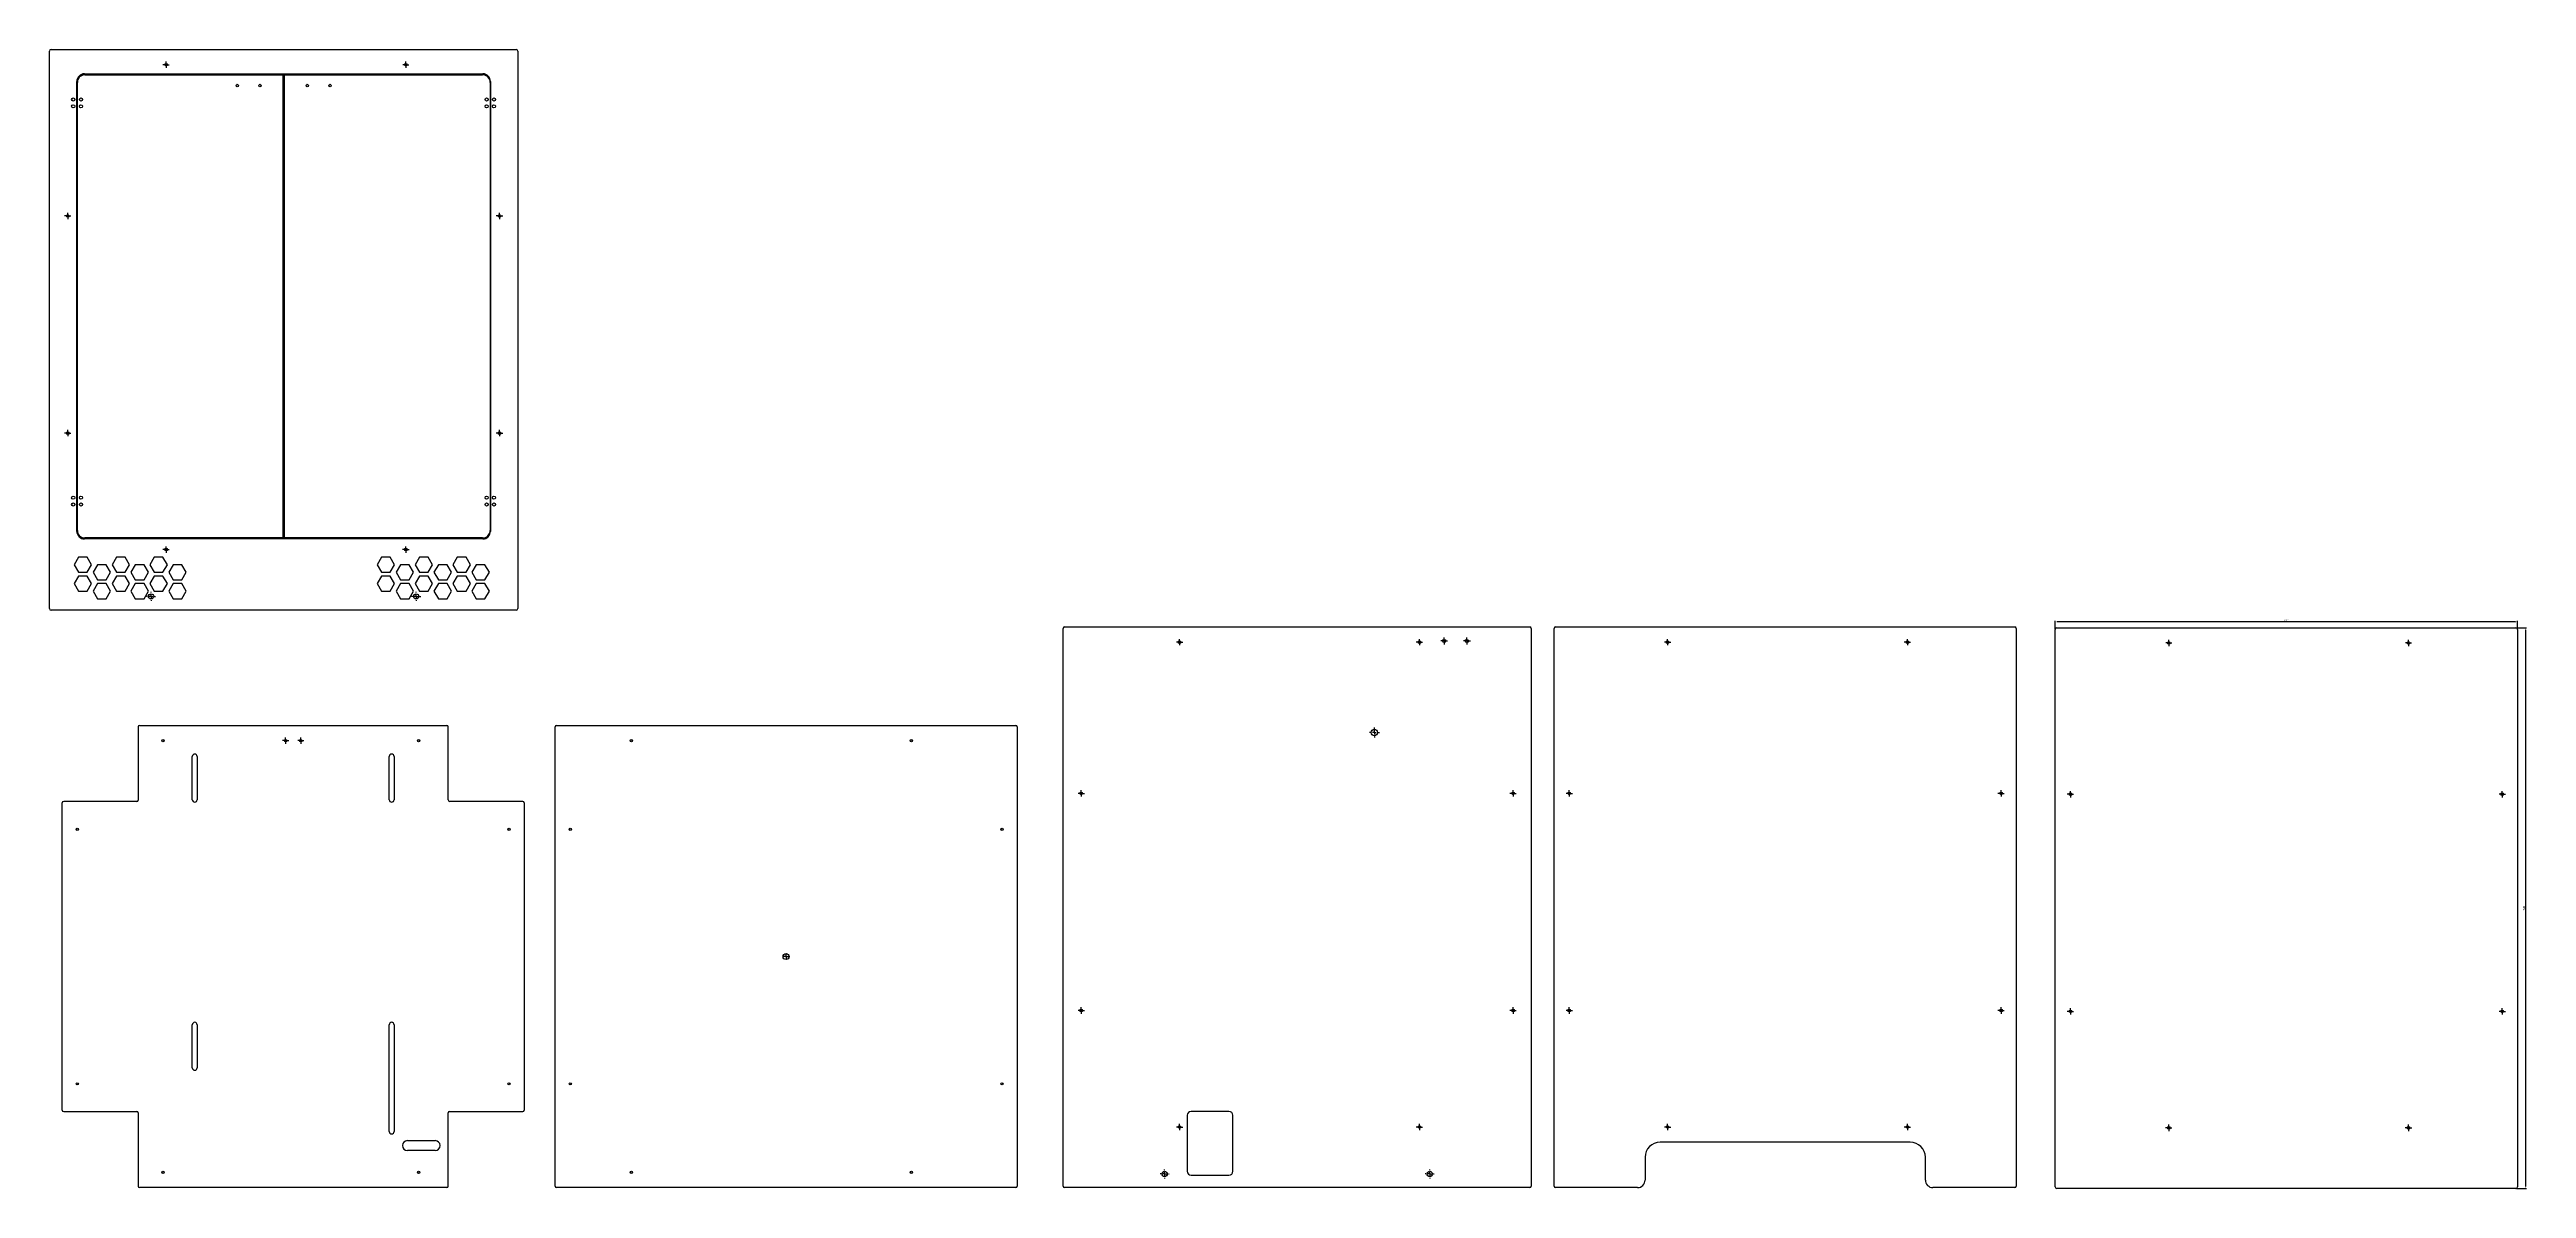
# Model space of a CAD drawing. Header units: millimetres. Extents: x 47 to 3316, y 82 to 1585.
import ezdxf

# ---------------------------------------------------------------- set-up
doc = ezdxf.new("R2010")
doc.units = ezdxf.units.MM
doc.layers.add('10', color=7, linetype='Continuous')
doc.styles.get("Standard").update_dxf_attribs({"font": 'arial.ttf'})
doc.dimstyles.new('ISO-25', dxfattribs={"dimtxt": 2.5, "dimasz": 2.5, "dimexe": 1.25, "dimexo": 0.625, "dimtad": 1, "dimtxsty": 'Standard', "dimcen": 2.5, "dimadec": 0, "dimazin": 0, "dimtfac": 1, "dimtmove": 0, "dimatfit": 3, "dimfxl": 1, "dimarcsym": 0})

# ---------------------------------------------------------------- blocks, each defined once
blk = doc.blocks.new('SW_CENTERMARKSYMBOL_0')
at = {"layer": '10', "color": 0}
for p, q in [((-2.5, 0), (-4.1, 0)), ((0, 0), (-2.5, 0)), ((0, 2.5), (0, 4.1)), ((0, 0), (0, 2.5)), ((0, 0), (0, -2.5)), ((0, 0), (2.5, 0)), ((2.5, 0), (4.1, 0)), ((0, -2.5), (0, -4.1))]:
    blk.add_line(p, q, dxfattribs=at)
blk = doc.blocks.new('SW_CENTERMARKSYMBOL_1')
at = {"layer": '10', "color": 0}
for p, q in [((-2.5, 0), (-4.1, 0)), ((0, 0), (-2.5, 0)), ((0, 2.5), (0, 4.1)), ((0, 0), (0, 2.5)), ((0, 0), (0, -2.5)), ((0, 0), (2.5, 0)), ((2.5, 0), (4.1, 0)), ((0, -2.5), (0, -4.1))]:
    blk.add_line(p, q, dxfattribs=at)
blk = doc.blocks.new('SW_DOWELSYMBOL_0')
at = {"linetype": 'Continuous', "lineweight": 18}
h = blk.add_hatch(color=0, dxfattribs=at)
edge = h.paths.add_edge_path(flags=0)
edge.add_arc((0, 0), 1.5, 180, 270)
edge.add_line((0, -1.5), (0, 0))
edge.add_line((0, 0), (-1.5, 0))
h = blk.add_hatch(color=0, dxfattribs=at)
edge = h.paths.add_edge_path(flags=0)
edge.add_arc((0, 0), 1.5, 0, 90)
edge.add_line((0, 1.5), (0, 0))
edge.add_line((0, 0), (1.5, 0))
at = {"layer": '10', "color": 0}
blk.add_circle((0, 0), 1.5, dxfattribs=at)
blk = doc.blocks.new('SW_DOWELSYMBOL_1')
at = {"linetype": 'Continuous', "lineweight": 18}
h = blk.add_hatch(color=0, dxfattribs=at)
edge = h.paths.add_edge_path(flags=0)
edge.add_arc((0, 0), 1.5, 180, 270)
edge.add_line((0, -1.5), (0, 0))
edge.add_line((0, 0), (-1.5, 0))
h = blk.add_hatch(color=0, dxfattribs=at)
edge = h.paths.add_edge_path(flags=0)
edge.add_arc((0, 0), 1.5, 0, 90)
edge.add_line((0, 1.5), (0, 0))
edge.add_line((0, 0), (1.5, 0))
at = {"layer": '10', "color": 0}
blk.add_circle((0, 0), 1.5, dxfattribs=at)
blk = doc.blocks.new('SW_DOWELSYMBOL_2')
at = {"linetype": 'Continuous', "lineweight": 18}
h = blk.add_hatch(color=0, dxfattribs=at)
edge = h.paths.add_edge_path(flags=0)
edge.add_arc((0, 0), 1.5, 180, 270)
edge.add_line((0, -1.5), (0, 0))
edge.add_line((0, 0), (-1.5, 0))
h = blk.add_hatch(color=0, dxfattribs=at)
edge = h.paths.add_edge_path(flags=0)
edge.add_arc((0, 0), 1.5, 0, 90)
edge.add_line((0, 1.5), (0, 0))
edge.add_line((0, 0), (1.5, 0))
at = {"layer": '10', "color": 0}
blk.add_circle((0, 0), 1.5, dxfattribs=at)
blk = doc.blocks.new('SW_DOWELSYMBOL_3')
at = {"linetype": 'Continuous', "lineweight": 18}
h = blk.add_hatch(color=0, dxfattribs=at)
edge = h.paths.add_edge_path(flags=0)
edge.add_arc((0, 0), 1.5, 180, 270)
edge.add_line((0, -1.5), (0, 0))
edge.add_line((0, 0), (-1.5, 0))
h = blk.add_hatch(color=0, dxfattribs=at)
edge = h.paths.add_edge_path(flags=0)
edge.add_arc((0, 0), 1.5, 0, 90)
edge.add_line((0, 1.5), (0, 0))
edge.add_line((0, 0), (1.5, 0))
at = {"layer": '10', "color": 0}
blk.add_circle((0, 0), 1.5, dxfattribs=at)
blk = doc.blocks.new('SW_DOWELSYMBOL_4')
at = {"linetype": 'Continuous', "lineweight": 18}
h = blk.add_hatch(color=0, dxfattribs=at)
edge = h.paths.add_edge_path(flags=0)
edge.add_arc((0, 0), 1.5, 180, 270)
edge.add_line((0, -1.5), (0, 0))
edge.add_line((0, 0), (-1.5, 0))
h = blk.add_hatch(color=0, dxfattribs=at)
edge = h.paths.add_edge_path(flags=0)
edge.add_arc((0, 0), 1.5, 0, 90)
edge.add_line((0, 1.5), (0, 0))
edge.add_line((0, 0), (1.5, 0))
at = {"layer": '10', "color": 0}
blk.add_circle((0, 0), 1.5, dxfattribs=at)
blk = doc.blocks.new('SW_DOWELSYMBOL_5')
at = {"linetype": 'Continuous', "lineweight": 18}
h = blk.add_hatch(color=0, dxfattribs=at)
edge = h.paths.add_edge_path(flags=0)
edge.add_arc((0, 0), 1.5, 180, 270)
edge.add_line((0, -1.5), (0, 0))
edge.add_line((0, 0), (-1.5, 0))
h = blk.add_hatch(color=0, dxfattribs=at)
edge = h.paths.add_edge_path(flags=0)
edge.add_arc((0, 0), 1.5, 0, 90)
edge.add_line((0, 1.5), (0, 0))
edge.add_line((0, 0), (1.5, 0))
at = {"layer": '10', "color": 0}
blk.add_circle((0, 0), 1.5, dxfattribs=at)
blk = doc.blocks.new('SW_DOWELSYMBOL_6')
at = {"linetype": 'Continuous', "lineweight": 18}
h = blk.add_hatch(color=0, dxfattribs=at)
edge = h.paths.add_edge_path(flags=0)
edge.add_arc((0, 0), 1.5, 180, 270)
edge.add_line((0, -1.5), (0, 0))
edge.add_line((0, 0), (-1.5, 0))
h = blk.add_hatch(color=0, dxfattribs=at)
edge = h.paths.add_edge_path(flags=0)
edge.add_arc((0, 0), 1.5, 0, 90)
edge.add_line((0, 1.5), (0, 0))
edge.add_line((0, 0), (1.5, 0))
at = {"layer": '10', "color": 0}
blk.add_circle((0, 0), 1.5, dxfattribs=at)
blk = doc.blocks.new('SW_DOWELSYMBOL_7')
at = {"linetype": 'Continuous', "lineweight": 18}
h = blk.add_hatch(color=0, dxfattribs=at)
edge = h.paths.add_edge_path(flags=0)
edge.add_arc((0, 0), 1.5, 180, 270)
edge.add_line((0, -1.5), (0, 0))
edge.add_line((0, 0), (-1.5, 0))
h = blk.add_hatch(color=0, dxfattribs=at)
edge = h.paths.add_edge_path(flags=0)
edge.add_arc((0, 0), 1.5, 0, 90)
edge.add_line((0, 1.5), (0, 0))
edge.add_line((0, 0), (1.5, 0))
at = {"layer": '10', "color": 0}
blk.add_circle((0, 0), 1.5, dxfattribs=at)
blk = doc.blocks.new('SW_CENTERMARKSYMBOL_2')
at = {"layer": '10', "color": 0}
for p, q in [((-2.5, 0), (-4.25, 0)), ((0, 0), (-2.5, 0)), ((0, 2.5), (0, 4.25)), ((0, 0), (0, 2.5)), ((0, 0), (0, -2.5)), ((0, 0), (2.5, 0)), ((2.5, 0), (4.25, 0)), ((0, -2.5), (0, -4.25))]:
    blk.add_line(p, q, dxfattribs=at)
blk = doc.blocks.new('SW_CENTERMARKSYMBOL_3')
at = {"layer": '10', "color": 0}
for p, q in [((-2.5, 0), (-4.25, 0)), ((0, 0), (-2.5, 0)), ((0, 2.5), (0, 4.25)), ((0, 0), (0, 2.5)), ((0, 0), (0, -2.5)), ((0, 0), (2.5, 0)), ((2.5, 0), (4.25, 0)), ((0, -2.5), (0, -4.25))]:
    blk.add_line(p, q, dxfattribs=at)
blk = doc.blocks.new('SW_CENTERMARKSYMBOL_4')
at = {"layer": '10', "color": 0}
for p, q in [((-2.5, 0), (-4.25, 0)), ((0, 0), (-2.5, 0)), ((0, 2.5), (0, 4.25)), ((0, 0), (0, 2.5)), ((0, 0), (0, -2.5)), ((0, 0), (2.5, 0)), ((2.5, 0), (4.25, 0)), ((0, -2.5), (0, -4.25))]:
    blk.add_line(p, q, dxfattribs=at)
blk = doc.blocks.new('SW_CENTERMARKSYMBOL_5')
at = {"layer": '10', "color": 0}
for p, q in [((-2.5, 0), (-4.25, 0)), ((0, 0), (-2.5, 0)), ((0, 2.5), (0, 4.25)), ((0, 0), (0, 2.5)), ((0, 0), (0, -2.5)), ((0, 0), (2.5, 0)), ((2.5, 0), (4.25, 0)), ((0, -2.5), (0, -4.25))]:
    blk.add_line(p, q, dxfattribs=at)
blk = doc.blocks.new('SW_CENTERMARKSYMBOL_6')
at = {"layer": '10', "color": 0}
for p, q in [((-2.5, 0), (-4.25, 0)), ((0, 0), (-2.5, 0)), ((0, 2.5), (0, 4.25)), ((0, 0), (0, 2.5)), ((0, 0), (0, -2.5)), ((0, 0), (2.5, 0)), ((2.5, 0), (4.25, 0)), ((0, -2.5), (0, -4.25))]:
    blk.add_line(p, q, dxfattribs=at)
blk = doc.blocks.new('SW_CENTERMARKSYMBOL_7')
at = {"layer": '10', "color": 0}
for p, q in [((-2.5, 0), (-4.25, 0)), ((0, 0), (-2.5, 0)), ((0, 2.5), (0, 4.25)), ((0, 0), (0, 2.5)), ((0, 0), (0, -2.5)), ((0, 0), (2.5, 0)), ((2.5, 0), (4.25, 0)), ((0, -2.5), (0, -4.25))]:
    blk.add_line(p, q, dxfattribs=at)
blk = doc.blocks.new('SW_CENTERMARKSYMBOL_8')
at = {"layer": '10', "color": 0}
for p, q in [((-5, 0), (-6, 0)), ((0, 0), (-2.5, 0)), ((0, 5), (0, 6)), ((0, 0), (0, 2.5)), ((0, 0), (0, -2.5)), ((0, 0), (2.5, 0)), ((5, 0), (6, 0)), ((0, -5), (0, -6))]:
    blk.add_line(p, q, dxfattribs=at)
blk = doc.blocks.new('SW_CENTERMARKSYMBOL_9')
at = {"layer": '10', "color": 0}
for p, q in [((-5, 0), (-6, 0)), ((0, 0), (-2.5, 0)), ((0, 5), (0, 6)), ((0, 0), (0, 2.5)), ((0, 0), (0, -2.5)), ((0, 0), (2.5, 0)), ((5, 0), (6, 0)), ((0, -5), (0, -6))]:
    blk.add_line(p, q, dxfattribs=at)
blk = doc.blocks.new('SW_CENTERMARKSYMBOL_10')
at = {"layer": '10', "color": 0}
for p, q in [((-2.5, 0), (-4.6, 0)), ((0, 0), (-2.5, 0)), ((0, 2.5), (0, 4.6)), ((0, 0), (0, 2.5)), ((0, 0), (0, -2.5)), ((0, 0), (2.5, 0)), ((2.5, 0), (4.6, 0)), ((0, -2.5), (0, -4.6))]:
    blk.add_line(p, q, dxfattribs=at)
blk = doc.blocks.new('SW_CENTERMARKSYMBOL_11')
at = {"layer": '10', "color": 0}
for p, q in [((-2.5, 0), (-4.6, 0)), ((0, 0), (-2.5, 0)), ((0, 2.5), (0, 4.6)), ((0, 0), (0, 2.5)), ((0, 0), (0, -2.5)), ((0, 0), (2.5, 0)), ((2.5, 0), (4.6, 0)), ((0, -2.5), (0, -4.6))]:
    blk.add_line(p, q, dxfattribs=at)
blk = doc.blocks.new('SW_CENTERMARKSYMBOL_12')
at = {"layer": '10', "color": 0}
for p, q in [((-5, 0), (-6.65, 0)), ((0, 0), (-2.5, 0)), ((0, 5), (0, 6.65)), ((0, 0), (0, 2.5)), ((0, 0), (0, -2.5)), ((0, 0), (2.5, 0)), ((5, 0), (6.65, 0)), ((0, -5), (0, -6.65))]:
    blk.add_line(p, q, dxfattribs=at)
blk = doc.blocks.new('*D27')
at = {"layer": '10', "color": 0, "lineweight": -2, "transparency": 16777216}
for p, q in [((2694.5, 820.8), (2694.5, 831.2)), ((3302, 829.9), (2697, 829.9)), ((3304.5, 820.8), (3304.5, 831.2))]:
    blk.add_line(p, q, dxfattribs=at)
at = {"layer": '10', "color": 0, "transparency": 16777216}
for points in [[(2697, 830.3), (2697, 829.5), (2694.5, 829.9)], [(3302, 830.3), (3302, 829.5), (3304.5, 829.9)]]:
    blk.add_solid(points, dxfattribs=at)
at = {"layer": 'Defpoints', "color": 0, "transparency": 16777216}
for p in [(2694.5, 829.9), (2694.5, 820.1), (3304.5, 820.1)]:
    blk.add_point(p, dxfattribs=at)
at = {"layer": '10', "color": 0, "transparency": 16777216, "insert": (2999.5, 831.8), "char_height": 2.5, "attachment_point": 5}
blk.add_mtext('610', dxfattribs=at)
blk = doc.blocks.new('*D28')
at = {"layer": '10', "color": 0, "lineweight": -2, "transparency": 16777216}
for p, q in [((3303.1, 822.1), (3316.5, 822.1)), ((3315.2, 819.6), (3315.2, 84.6)), ((3303.1, 82.1), (3316.5, 82.1))]:
    blk.add_line(p, q, dxfattribs=at)
at = {"layer": '10', "color": 0, "transparency": 16777216}
for points in [[(3314.8, 819.6), (3315.6, 819.6), (3315.2, 822.1)], [(3314.8, 84.6), (3315.6, 84.6), (3315.2, 82.1)]]:
    blk.add_solid(points, dxfattribs=at)
at = {"layer": 'Defpoints', "color": 0, "transparency": 16777216}
for p in [(3302.5, 822.1), (3302.5, 82.1), (3315.2, 82.1)]:
    blk.add_point(p, dxfattribs=at)
at = {"layer": '10', "color": 0, "transparency": 16777216, "insert": (3313.3, 452.1), "char_height": 2.5, "attachment_point": 5, "rotation": 90}
blk.add_mtext('740', dxfattribs=at)
blk = doc.blocks.new('SW_CENTERMARKSYMBOL_16')
at = {"layer": '10', "color": 0}
for p, q in [((-5, 0), (-6, 0)), ((0, 0), (-2.5, 0)), ((0, 5), (0, 6)), ((0, 0), (0, 2.5)), ((0, 0), (0, -2.5)), ((0, 0), (2.5, 0)), ((5, 0), (6, 0)), ((0, -5), (0, -6))]:
    blk.add_line(p, q, dxfattribs=at)
blk = doc.blocks.new('SW_CENTERMARKSYMBOL_17')
at = {"layer": '10', "color": 0}
for p, q in [((-5, 0), (-6, 0)), ((0, 0), (-2.5, 0)), ((0, 5), (0, 6)), ((0, 0), (0, 2.5)), ((0, 0), (0, -2.5)), ((0, 0), (2.5, 0)), ((5, 0), (6, 0)), ((0, -5), (0, -6))]:
    blk.add_line(p, q, dxfattribs=at)

msp = doc.modelspace()

# ---------------------------------------------------------------- linework, layer by layer
at = {"color": 7, "linetype": 'Continuous', "lineweight": 25}
for p, q in [((46.824, 847.463), (46.824, 1583.463)), ((48.824, 1585.463), (662.824, 1585.463)), ((664.824, 1583.463), (664.824, 847.463)), ((82.824, 949.463), (82.824, 1543.463)), ((83.581, 950.763), (83.581, 1542.163)), ((92.824, 1553.463), (618.824, 1553.463)), ((93.581, 1552.163), (354.581, 1552.163)), ((354.581, 1552.163), (354.581, 940.763)), ((357.067, 940.763), (357.067, 1552.163)), ((357.067, 1552.163), (618.467, 1552.163)), ((628.467, 1542.163), (628.467, 950.763)), ((628.824, 1543.463), (628.824, 949.463)), ((618.824, 939.463), (92.824, 939.463)), ((354.581, 940.763), (93.581, 940.763)), ((618.467, 940.763), (357.067, 940.763)), ((85.05, 915.474), (79.277, 905.474)), ((79.277, 905.474), (85.05, 895.474)), ((85.05, 890.474), (79.277, 880.474)), ((96.597, 915.474), (85.05, 915.474)), ((85.05, 895.474), (96.597, 895.474)), ((96.597, 890.474), (85.05, 890.474)), ((102.371, 905.474), (96.597, 915.474)), ((96.597, 895.474), (102.371, 905.474)), ((102.371, 880.474), (96.597, 890.474)), ((110.05, 905.474), (104.277, 895.474)), ((104.277, 895.474), (110.05, 885.474)), ((121.597, 905.474), (110.05, 905.474)), ((110.05, 885.474), (121.597, 885.474)), ((127.371, 895.474), (121.597, 905.474)), ((121.597, 885.474), (127.371, 895.474)), ((135.05, 915.474), (129.277, 905.474)), ((129.277, 905.474), (135.05, 895.474)), ((135.05, 890.474), (129.277, 880.474)), ((146.597, 915.474), (135.05, 915.474)), ((135.05, 895.474), (146.597, 895.474)), ((146.597, 890.474), (135.05, 890.474)), ((152.371, 905.474), (146.597, 915.474)), ((146.597, 895.474), (152.371, 905.474)), ((152.371, 880.474), (146.597, 890.474)), ((160.05, 905.474), (154.277, 895.474)), ((154.277, 895.474), (160.05, 885.474)), ((171.597, 905.474), (160.05, 905.474)), ((160.05, 885.474), (171.597, 885.474)), ((177.371, 895.474), (171.597, 905.474)), ((171.597, 885.474), (177.371, 895.474)), ((185.05, 915.474), (179.277, 905.474)), ((179.277, 905.474), (185.05, 895.474)), ((185.05, 890.474), (179.277, 880.474)), ((196.597, 915.474), (185.05, 915.474)), ((185.05, 895.474), (196.597, 895.474)), ((196.597, 890.474), (185.05, 890.474)), ((202.371, 905.474), (196.597, 915.474)), ((196.597, 895.474), (202.371, 905.474)), ((202.371, 880.474), (196.597, 890.474)), ((210.05, 905.474), (204.277, 895.474)), ((204.277, 895.474), (210.05, 885.474)), ((221.597, 905.474), (210.05, 905.474)), ((210.05, 885.474), (221.597, 885.474)), ((227.371, 895.474), (221.597, 905.474)), ((221.597, 885.474), (227.371, 895.474)), ((485.05, 915.474), (479.277, 905.474)), ((479.277, 905.474), (485.05, 895.474)), ((485.05, 890.474), (479.277, 880.474)), ((496.597, 915.474), (485.05, 915.474)), ((485.05, 895.474), (496.597, 895.474)), ((496.597, 890.474), (485.05, 890.474)), ((502.371, 905.474), (496.597, 915.474)), ((496.597, 895.474), (502.371, 905.474)), ((502.371, 880.474), (496.597, 890.474)), ((510.05, 905.474), (504.277, 895.474)), ((504.277, 895.474), (510.05, 885.474)), ((521.597, 905.474), (510.05, 905.474)), ((510.05, 885.474), (521.597, 885.474)), ((527.371, 895.474), (521.597, 905.474)), ((521.597, 885.474), (527.371, 895.474)), ((535.05, 915.474), (529.277, 905.474)), ((529.277, 905.474), (535.05, 895.474)), ((535.05, 890.474), (529.277, 880.474)), ((546.597, 915.474), (535.05, 915.474)), ((535.05, 895.474), (546.597, 895.474)), ((546.597, 890.474), (535.05, 890.474)), ((552.371, 905.474), (546.597, 915.474)), ((546.597, 895.474), (552.371, 905.474)), ((552.371, 880.474), (546.597, 890.474)), ((560.05, 905.474), (554.277, 895.474)), ((554.277, 895.474), (560.05, 885.474)), ((571.597, 905.474), (560.05, 905.474)), ((560.05, 885.474), (571.597, 885.474)), ((577.371, 895.474), (571.597, 905.474)), ((571.597, 885.474), (577.371, 895.474)), ((585.05, 915.474), (579.277, 905.474)), ((579.277, 905.474), (585.05, 895.474)), ((585.05, 890.474), (579.277, 880.474)), ((596.597, 915.474), (585.05, 915.474)), ((585.05, 895.474), (596.597, 895.474)), ((596.597, 890.474), (585.05, 890.474)), ((602.371, 905.474), (596.597, 915.474)), ((596.597, 895.474), (602.371, 905.474)), ((602.371, 880.474), (596.597, 890.474)), ((610.05, 905.474), (604.277, 895.474)), ((604.277, 895.474), (610.05, 885.474)), ((621.597, 905.474), (610.05, 905.474)), ((610.05, 885.474), (621.597, 885.474)), ((627.371, 895.474), (621.597, 905.474)), ((621.597, 885.474), (627.371, 895.474)), ((79.277, 880.474), (85.05, 870.474)), ((85.05, 870.474), (96.597, 870.474)), ((96.597, 870.474), (102.371, 880.474)), ((110.05, 880.474), (104.277, 870.474)), ((104.277, 870.474), (110.05, 860.474)), ((121.597, 880.474), (110.05, 880.474)), ((110.05, 860.474), (121.597, 860.474)), ((127.371, 870.474), (121.597, 880.474)), ((121.597, 860.474), (127.371, 870.474)), ((129.277, 880.474), (135.05, 870.474)), ((135.05, 870.474), (146.597, 870.474)), ((146.597, 870.474), (152.371, 880.474)), ((160.05, 880.474), (154.277, 870.474)), ((154.277, 870.474), (160.05, 860.474)), ((171.597, 880.474), (160.05, 880.474)), ((160.05, 860.474), (171.597, 860.474)), ((177.371, 870.474), (171.597, 880.474)), ((171.597, 860.474), (177.371, 870.474)), ((179.277, 880.474), (185.05, 870.474)), ((185.05, 870.474), (196.597, 870.474)), ((196.597, 870.474), (202.371, 880.474)), ((210.05, 880.474), (204.277, 870.474)), ((204.277, 870.474), (210.05, 860.474)), ((221.597, 880.474), (210.05, 880.474)), ((210.05, 860.474), (221.597, 860.474)), ((227.371, 870.474), (221.597, 880.474)), ((221.597, 860.474), (227.371, 870.474)), ((479.277, 880.474), (485.05, 870.474)), ((485.05, 870.474), (496.597, 870.474)), ((496.597, 870.474), (502.371, 880.474)), ((510.05, 880.474), (504.277, 870.474)), ((504.277, 870.474), (510.05, 860.474)), ((521.597, 880.474), (510.05, 880.474)), ((510.05, 860.474), (521.597, 860.474)), ((527.371, 870.474), (521.597, 880.474)), ((521.597, 860.474), (527.371, 870.474)), ((529.277, 880.474), (535.05, 870.474)), ((535.05, 870.474), (546.597, 870.474)), ((546.597, 870.474), (552.371, 880.474)), ((560.05, 880.474), (554.277, 870.474)), ((554.277, 870.474), (560.05, 860.474)), ((571.597, 880.474), (560.05, 880.474)), ((560.05, 860.474), (571.597, 860.474)), ((577.371, 870.474), (571.597, 880.474)), ((571.597, 860.474), (577.371, 870.474)), ((579.277, 880.474), (585.05, 870.474)), ((585.05, 870.474), (596.597, 870.474)), ((596.597, 870.474), (602.371, 880.474)), ((610.05, 880.474), (604.277, 870.474)), ((604.277, 870.474), (610.05, 860.474)), ((621.597, 880.474), (610.05, 880.474)), ((610.05, 860.474), (621.597, 860.474)), ((627.371, 870.474), (621.597, 880.474)), ((621.597, 860.474), (627.371, 870.474)), ((662.824, 845.463), (48.824, 845.463)), ((1384.701, 85.262), (1384.701, 821.262)), ((1386.701, 823.262), (2000.701, 823.262)), ((2002.701, 821.262), (2002.701, 85.262)), ((2032.961, 85.262), (2032.961, 821.262)), ((2034.961, 823.262), (2640.961, 823.262)), ((2642.961, 821.262), (2642.961, 85.262)), ((2694.459, 84.14), (2694.459, 820.14)), ((2696.459, 822.14), (3302.459, 822.14)), ((3304.459, 820.14), (3304.459, 84.14)), ((163.806, 691.262), (163.806, 594.493)), ((165.806, 693.262), (571.206, 693.262)), ((573.206, 594.962), (573.206, 691.262)), ((714.135, 85.004), (714.135, 691.519)), ((715.878, 693.262), (1322.393, 693.262)), ((1324.135, 691.519), (1324.135, 85.004)), ((235.306, 595.262), (235.306, 652.262)), ((241.706, 652.262), (241.706, 595.262)), ((495.306, 595.262), (495.306, 652.262)), ((501.706, 652.262), (501.706, 595.262)), ((63.506, 185.562), (63.506, 590.962)), ((162.275, 592.962), (65.506, 592.962)), ((671.506, 592.962), (575.206, 592.962)), ((673.506, 590.962), (673.506, 185.562)), ((235.306, 241.262), (235.306, 298.262)), ((241.706, 298.262), (241.706, 241.262)), ((495.306, 157.351), (495.306, 298.262)), ((501.706, 298.262), (501.706, 157.351)), ((65.506, 183.562), (162.275, 183.562)), ((163.806, 182.031), (163.806, 85.262)), ((573.206, 85.262), (573.206, 182.031)), ((574.737, 183.562), (671.506, 183.562)), ((1548.601, 178.762), (1548.601, 104.762)), ((1603.701, 183.862), (1553.701, 183.862)), ((1608.801, 104.762), (1608.801, 178.762)), ((519.328, 145.294), (555.794, 145.294)), ((555.794, 132.229), (519.328, 132.229)), ((2502.961, 143.262), (2172.961, 143.262)), ((1553.701, 99.662), (1603.701, 99.662)), ((2152.961, 123.262), (2152.961, 93.262)), ((2522.961, 93.262), (2522.961, 123.262)), ((571.206, 83.262), (165.806, 83.262)), ((1322.393, 83.262), (715.878, 83.262)), ((2000.701, 83.262), (1386.701, 83.262)), ((2142.961, 83.262), (2034.961, 83.262)), ((2640.961, 83.262), (2532.961, 83.262)), ((3302.459, 82.14), (2696.459, 82.14))]:
    msp.add_line(p, q, dxfattribs=at)
for centre, radius in [((200.667, 1565.463), 1.75), ((294.581, 1537.963), 1.6), ((324.581, 1537.963), 1.6), ((387.067, 1537.963), 1.6), ((417.067, 1537.963), 1.6), ((517.154, 1565.463), 1.75), ((78.124, 1519.556), 2.1), ((78.124, 1510.556), 2.1), ((88.281, 1519.556), 2.1), ((88.281, 1510.556), 2.1), ((623.767, 1519.556), 2.1), ((623.767, 1510.556), 2.1), ((633.524, 1519.556), 2.1), ((633.524, 1510.556), 2.1), ((70.824, 1365.819), 1.75), ((640.824, 1365.819), 1.75), ((70.824, 1079.211), 1.75), ((640.824, 1079.211), 1.75), ((78.124, 993.947), 2.1), ((78.124, 984.947), 2.1), ((88.281, 993.947), 2.1), ((88.281, 984.947), 2.1), ((623.767, 993.947), 2.1), ((623.767, 984.947), 2.1), ((633.524, 993.947), 2.1), ((633.524, 984.947), 2.1), ((200.667, 925.463), 1.75), ((517.154, 925.463), 1.75), ((180.824, 863.563), 3.5), ((530.824, 863.563), 3.5), ((1538.545, 803.262), 1.75), ((1855.031, 803.262), 1.75), ((1887.786, 804.809), 2.1), ((1917.786, 804.809), 2.1), ((2182.805, 803.262), 1.75), ((2499.291, 803.262), 1.75), ((2844.302, 802.14), 1.75), ((3160.789, 802.14), 1.75), ((1795.723, 683.914), 4.15), ((196.422, 673.262), 1.5), ((358.506, 673.262), 1.6), ((378.506, 673.262), 1.6), ((533.94, 673.262), 1.5), ((814.984, 673.262), 1.5), ((1184.569, 673.262), 1.5), ((1408.701, 603.618), 1.75), ((1978.701, 603.618), 1.75), ((2052.961, 603.618), 1.75), ((2622.961, 603.618), 1.75), ((2714.459, 602.496), 1.75), ((3284.459, 602.496), 1.75), ((83.506, 556.12), 1.5), ((653.506, 556.12), 1.5), ((734.135, 556.12), 1.5), ((1304.135, 556.12), 1.5), ((1019.135, 388.262), 4), ((1408.701, 317.01), 1.75), ((1978.701, 317.01), 1.75), ((2052.961, 317.01), 1.75), ((2622.961, 317.01), 1.75), ((2714.459, 315.888), 1.75), ((3284.459, 315.888), 1.75), ((83.506, 220.215), 1.5), ((653.506, 220.215), 1.5), ((734.135, 220.215), 1.5), ((1304.135, 220.215), 1.5), ((1538.545, 163.262), 1.75), ((1855.031, 163.262), 1.75), ((2182.805, 163.262), 1.75), ((2499.291, 163.262), 1.75), ((2844.302, 162.14), 1.75), ((3160.789, 162.14), 1.75), ((196.422, 103.262), 1.5), ((533.94, 103.262), 1.5), ((814.984, 103.262), 1.5), ((1184.569, 103.262), 1.5), ((1518.701, 101.362), 3.5), ((1868.701, 101.362), 3.5)]:
    msp.add_circle(centre, radius, dxfattribs=at)
for centre, radius, start, end in [((48.824, 1583.463), 2, 90, 180), ((662.824, 1583.463), 2, 0, 90), ((92.824, 1543.463), 10, 90, 180), ((93.581, 1542.163), 10, 90, 180), ((618.467, 1542.163), 10, 0, 90), ((618.824, 1543.463), 10, 0, 90), ((92.824, 949.463), 10, 180, 270), ((93.581, 950.763), 10, 180, 270), ((618.467, 950.763), 10, 270, 0), ((618.824, 949.463), 10, 270, 0), ((48.824, 847.463), 2, 180, 270), ((662.824, 847.463), 2, 270, 0), ((1386.701, 821.262), 2, 90, 180), ((2000.701, 821.262), 2, 0, 90), ((2034.961, 821.262), 2, 90, 180), ((2640.961, 821.262), 2, 0, 90), ((2696.459, 820.14), 2, 90, 180), ((3302.459, 820.14), 2, 0, 90), ((165.806, 691.262), 2, 90, 180), ((571.206, 691.262), 2, 0, 90), ((715.878, 691.519), 1.743, 90, 180), ((1322.393, 691.519), 1.743, 0, 90), ((238.506, 652.262), 3.2, 0, 180), ((498.506, 652.262), 3.2, 0, 180), ((65.506, 590.962), 2, 90, 180), ((162.275, 594.493), 1.531, 270, 0), ((238.506, 595.262), 3.2, 180, 0), ((498.506, 595.262), 3.2, 180, 0), ((575.206, 594.962), 2, 180, 270), ((671.506, 590.962), 2, 0, 90), ((238.506, 298.262), 3.2, 0, 180), ((498.506, 298.262), 3.2, 0, 180), ((238.506, 241.262), 3.2, 180, 0), ((65.506, 185.562), 2, 180, 270), ((162.275, 182.031), 1.531, 0, 90), ((574.737, 182.031), 1.531, 90, 180), ((671.506, 185.562), 2, 270, 0), ((1553.701, 178.762), 5.1, 90, 180), ((1603.701, 178.762), 5.1, 0, 90), ((498.506, 157.351), 3.2, 180, 0), ((519.328, 138.762), 6.533, 90, 270), ((555.794, 138.762), 6.533, 270, 90), ((2172.961, 123.262), 20, 90, 180), ((2502.961, 123.262), 20, 0, 90), ((1553.701, 104.762), 5.1, 180, 270), ((1603.701, 104.762), 5.1, 270, 0), ((165.806, 85.262), 2, 180, 270), ((571.206, 85.262), 2, 270, 0), ((715.878, 85.004), 1.743, 180, 270), ((1322.393, 85.004), 1.743, 270, 0), ((1386.701, 85.262), 2, 180, 270), ((2000.701, 85.262), 2, 270, 0), ((2034.961, 85.262), 2, 180, 270), ((2142.961, 93.262), 10, 270, 0), ((2532.961, 93.262), 10, 180, 270), ((2640.961, 85.262), 2, 270, 0), ((2696.459, 84.14), 2, 180, 270), ((3302.459, 84.14), 2, 270, 0)]:
    msp.add_arc(centre, radius, start, end, dxfattribs=at)

# ---------------------------------------------------------------- block references
at = {"layer": '10'}
for name, p in [('SW_CENTERMARKSYMBOL_1', (200.667, 1565.463)), ('SW_CENTERMARKSYMBOL_0', (517.154, 1565.463)), ('SW_CENTERMARKSYMBOL_2', (70.824, 1365.819)), ('SW_CENTERMARKSYMBOL_7', (640.824, 1365.819)), ('SW_CENTERMARKSYMBOL_3', (70.824, 1079.211)), ('SW_CENTERMARKSYMBOL_6', (640.824, 1079.211)), ('SW_CENTERMARKSYMBOL_4', (200.667, 925.463)), ('SW_CENTERMARKSYMBOL_5', (517.154, 925.463)), ('SW_CENTERMARKSYMBOL_16', (180.824, 863.563)), ('SW_CENTERMARKSYMBOL_17', (530.824, 863.563)), ('SW_CENTERMARKSYMBOL_1', (1538.545, 803.262)), ('SW_CENTERMARKSYMBOL_0', (1855.031, 803.262)), ('SW_CENTERMARKSYMBOL_10', (1887.786, 804.809)), ('SW_CENTERMARKSYMBOL_11', (1917.786, 804.809)), ('SW_CENTERMARKSYMBOL_1', (2182.805, 803.262)), ('SW_CENTERMARKSYMBOL_0', (2499.291, 803.262)), ('SW_CENTERMARKSYMBOL_1', (2844.302, 802.14)), ('SW_CENTERMARKSYMBOL_0', (3160.789, 802.14)), ('SW_CENTERMARKSYMBOL_12', (1795.723, 683.914)), ('SW_DOWELSYMBOL_4', (196.422, 673.262)), ('SW_CENTERMARKSYMBOL_1', (358.506, 673.262)), ('SW_CENTERMARKSYMBOL_0', (378.506, 673.262)), ('SW_DOWELSYMBOL_5', (533.94, 673.262)), ('SW_DOWELSYMBOL_4', (814.984, 673.262)), ('SW_DOWELSYMBOL_5', (1184.569, 673.262)), ('SW_CENTERMARKSYMBOL_2', (1408.701, 603.618)), ('SW_CENTERMARKSYMBOL_7', (1978.701, 603.618)), ('SW_CENTERMARKSYMBOL_2', (2052.961, 603.618)), ('SW_CENTERMARKSYMBOL_7', (2622.961, 603.618)), ('SW_CENTERMARKSYMBOL_2', (2714.459, 602.496)), ('SW_CENTERMARKSYMBOL_7', (3284.459, 602.496)), ('SW_DOWELSYMBOL_1', (83.506, 556.12)), ('SW_DOWELSYMBOL_0', (653.506, 556.12)), ('SW_DOWELSYMBOL_1', (734.135, 556.12)), ('SW_DOWELSYMBOL_0', (1304.135, 556.12)), ('SW_CENTERMARKSYMBOL_0', (1019.135, 388.262)), ('SW_CENTERMARKSYMBOL_3', (1408.701, 317.01)), ('SW_CENTERMARKSYMBOL_6', (1978.701, 317.01)), ('SW_CENTERMARKSYMBOL_3', (2052.961, 317.01)), ('SW_CENTERMARKSYMBOL_6', (2622.961, 317.01)), ('SW_CENTERMARKSYMBOL_3', (2714.459, 315.888)), ('SW_CENTERMARKSYMBOL_6', (3284.459, 315.888)), ('SW_DOWELSYMBOL_3', (83.506, 220.215)), ('SW_DOWELSYMBOL_2', (653.506, 220.215)), ('SW_DOWELSYMBOL_3', (734.135, 220.215)), ('SW_DOWELSYMBOL_2', (1304.135, 220.215)), ('SW_CENTERMARKSYMBOL_4', (1538.545, 163.262)), ('SW_CENTERMARKSYMBOL_5', (1855.031, 163.262)), ('SW_CENTERMARKSYMBOL_4', (2182.805, 163.262)), ('SW_CENTERMARKSYMBOL_5', (2499.291, 163.262)), ('SW_CENTERMARKSYMBOL_4', (2844.302, 162.14)), ('SW_CENTERMARKSYMBOL_5', (3160.789, 162.14)), ('SW_DOWELSYMBOL_7', (196.422, 103.262)), ('SW_DOWELSYMBOL_6', (533.94, 103.262)), ('SW_DOWELSYMBOL_7', (814.984, 103.262)), ('SW_DOWELSYMBOL_6', (1184.569, 103.262)), ('SW_CENTERMARKSYMBOL_8', (1518.701, 101.362)), ('SW_CENTERMARKSYMBOL_9', (1868.701, 101.362))]:
    msp.add_blockref(name, p, dxfattribs=at)

# ---------------------------------------------------------------- dimensions: what is measured, and where the dimension line sits
at = {"layer": '10', "color": 1}
dim = msp.add_linear_dim(base=(2694.459, 829.93), p1=(3304.459, 820.14), p2=(2694.459, 820.14), dimstyle='ISO-25', dxfattribs=at)
dim.commit()
dim.dimension.update_dxf_attribs({"geometry": '*D27', "text_midpoint": (2999.459, 831.832)})
dim = msp.add_linear_dim(base=(3315.209, 82.14), p1=(3302.459, 822.14), p2=(3302.459, 82.14), angle=90, dimstyle='ISO-25', dxfattribs=at)
dim.commit()
dim.dimension.update_dxf_attribs({"geometry": '*D28', "text_midpoint": (3313.307, 452.14)})

doc.saveas('drawing.dxf')
